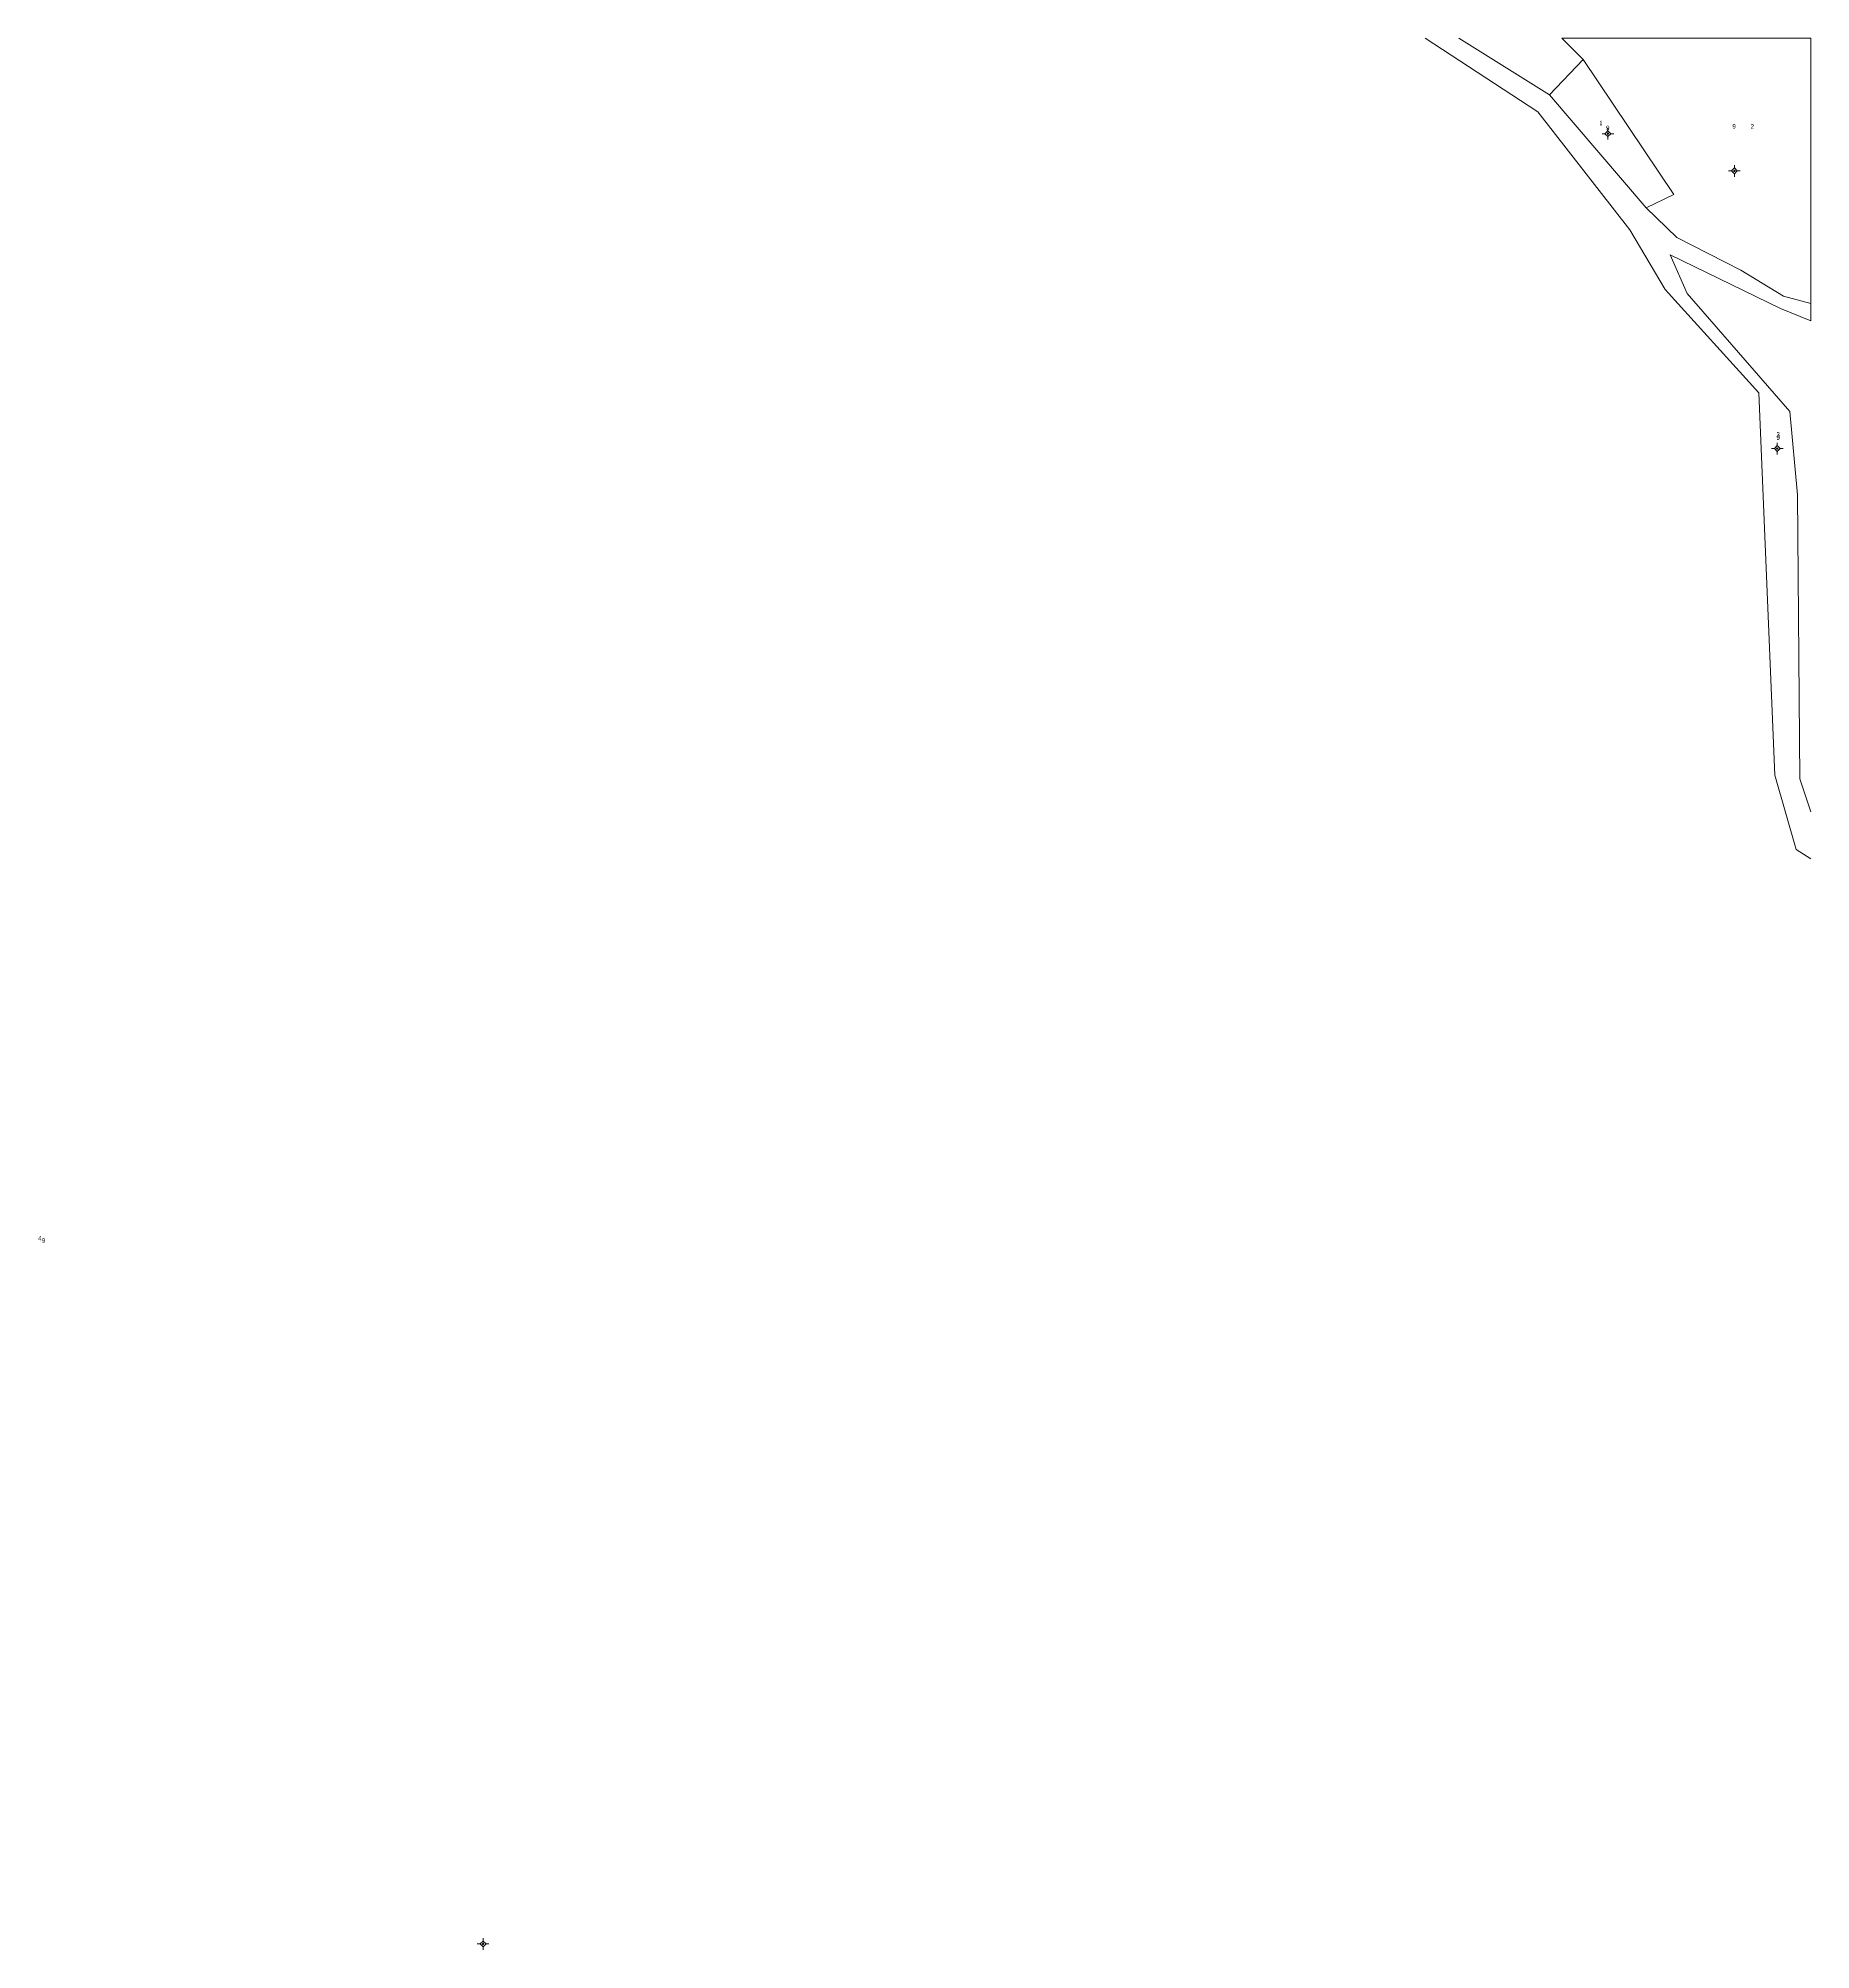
# Model space of a CAD drawing. Header units: metres. Extents: x 363000 to 405963, y 1840183 to 1859877.
# Drawn here: x 363620.2 to 364000, y 1840590.5 to 1841000 of the extents above; entities that cross this region are included whole.
import ezdxf

# ---------------------------------------------------------------- set-up
doc = ezdxf.new("R2010")
doc.units = ezdxf.units.M
doc.header["$LTSCALE"] = 0.4
doc.layers.add('10', color=7, linetype='Continuous', lineweight=13)
doc.layers.add('11', color=7, linetype='Continuous', lineweight=25)
doc.layers.add('14', color=7, linetype='Continuous')
doc.layers.add('15', color=7, linetype='Continuous')

msp = doc.modelspace()

# ---------------------------------------------------------------- hatches: boundary and pattern name
at = {"layer": '11'}
for points in [[(363956.67, 1840979.55, 1), (363956.37, 1840979.55, 1)], [(363983.78, 1840971.58, 1), (363983.48, 1840971.58, 1)], [(363992.97, 1840912.1, 1), (363992.67, 1840912.1, 1)], [(363715.66, 1840591.72, 1), (363715.36, 1840591.72, 1)]]:
    msp.add_hatch(color=256, dxfattribs=at).paths.add_polyline_path(points)

# ---------------------------------------------------------------- linework, layer by layer
at = {"layer": '10'}
for p, q in [((363944.01, 1840987.86), (363924.6, 1841000)), ((363946.67, 1841000), (364000, 1841000)), ((363946.67, 1841000), (363951.26, 1840995.46)), ((363951.26, 1840995.46), (363944.01, 1840987.86)), ((363970.64, 1840966.53), (363951.26, 1840995.46)), ((363964.75, 1840963.64), (363944.01, 1840987.86)), ((363970.64, 1840966.53), (363964.75, 1840963.64))]:
    msp.add_line(p, q, dxfattribs=at)
for points in [[(363917.34, 1841000), (363941.54, 1840984.23), (363961.25, 1840958.92), (363968.77, 1840946.14), (363988.89, 1840924.06)], [(364000, 1840939.44), (364000, 1840943.15), (364000, 1841000)], [(364000, 1840943.15), (363994.14, 1840944.77), (363985.03, 1840950.33), (363971.28, 1840957.31), (363964.75, 1840963.64)], [(363997.14, 1840902.2), (363995.54, 1840920.02), (363973.52, 1840945.3), (363969.9, 1840953.6), (363993.48, 1840942.11), (364000, 1840939.44)], [(363988.89, 1840924.06), (363992.32, 1840842.09), (363996.87, 1840826.2), (364000, 1840824.21)], [(363997.14, 1840902.2), (363997.63, 1840841.34), (364000, 1840834.24)]]:
    msp.add_lwpolyline(points, dxfattribs=at)
at = {"layer": '11', "lineweight": 13}
for p, q in [((363956.52, 1840980.8), (363956.52, 1840980.18)), ((363955.9, 1840979.55), (363955.27, 1840979.55)), ((363956.52, 1840978.92), (363956.52, 1840978.3)), ((363957.77, 1840979.55), (363957.14, 1840979.55)), ((363983.63, 1840972.83), (363983.63, 1840972.2)), ((363983, 1840971.58), (363982.38, 1840971.58)), ((363983.63, 1840970.96), (363983.63, 1840970.33)), ((363984.88, 1840971.58), (363984.26, 1840971.58)), ((363992.2, 1840912.1), (363991.57, 1840912.1)), ((363992.82, 1840913.35), (363992.82, 1840912.72)), ((363992.82, 1840911.48), (363992.82, 1840910.85)), ((363994.07, 1840912.1), (363993.44, 1840912.1)), ((363714.88, 1840591.72), (363714.26, 1840591.72)), ((363715.51, 1840592.97), (363715.51, 1840592.34)), ((363716.76, 1840591.72), (363716.14, 1840591.72)), ((363715.51, 1840591.1), (363715.51, 1840590.47))]:
    msp.add_line(p, q, dxfattribs=at)
for points in [[(363956.52, 1840980.18), (363955.9, 1840979.55), (363956.52, 1840978.92), (363957.14, 1840979.55)], [(363983.63, 1840972.2), (363983, 1840971.58), (363983.63, 1840970.96), (363984.26, 1840971.58)], [(363992.82, 1840912.72), (363992.2, 1840912.1), (363992.82, 1840911.48), (363993.44, 1840912.1)], [(363715.51, 1840592.34), (363714.88, 1840591.72), (363715.51, 1840591.1), (363716.14, 1840591.72)]]:
    msp.add_lwpolyline(points, close=True, dxfattribs=at)
for centre in [(363956.52, 1840979.55), (363983.63, 1840971.58), (363992.82, 1840912.1), (363715.51, 1840591.72)]:
    msp.add_circle(centre, 0.15, dxfattribs=at)

# ---------------------------------------------------------------- texts
at = {"layer": '14', "width": 0.8}
for p in [(363956.13, 1840980.26), (363983.19, 1840980.61), (363992.64, 1840913.95), (363620.99, 1840741.93)]:
    msp.add_text('9', height=1, dxfattribs=at).set_placement(p)
at = {"layer": '15'}
for s, width, p in [('1', 0.65, (363954.73, 1840981.34)), ('2', 0.8, (363987.11, 1840980.61)), ('3', 0.75, (363992.67, 1840914.63)), ('4', 0.8, (363620.17, 1840742.38))]:
    msp.add_text(s, height=1, dxfattribs=dict(at, width=width)).set_placement(p)

doc.saveas('drawing.dxf')
